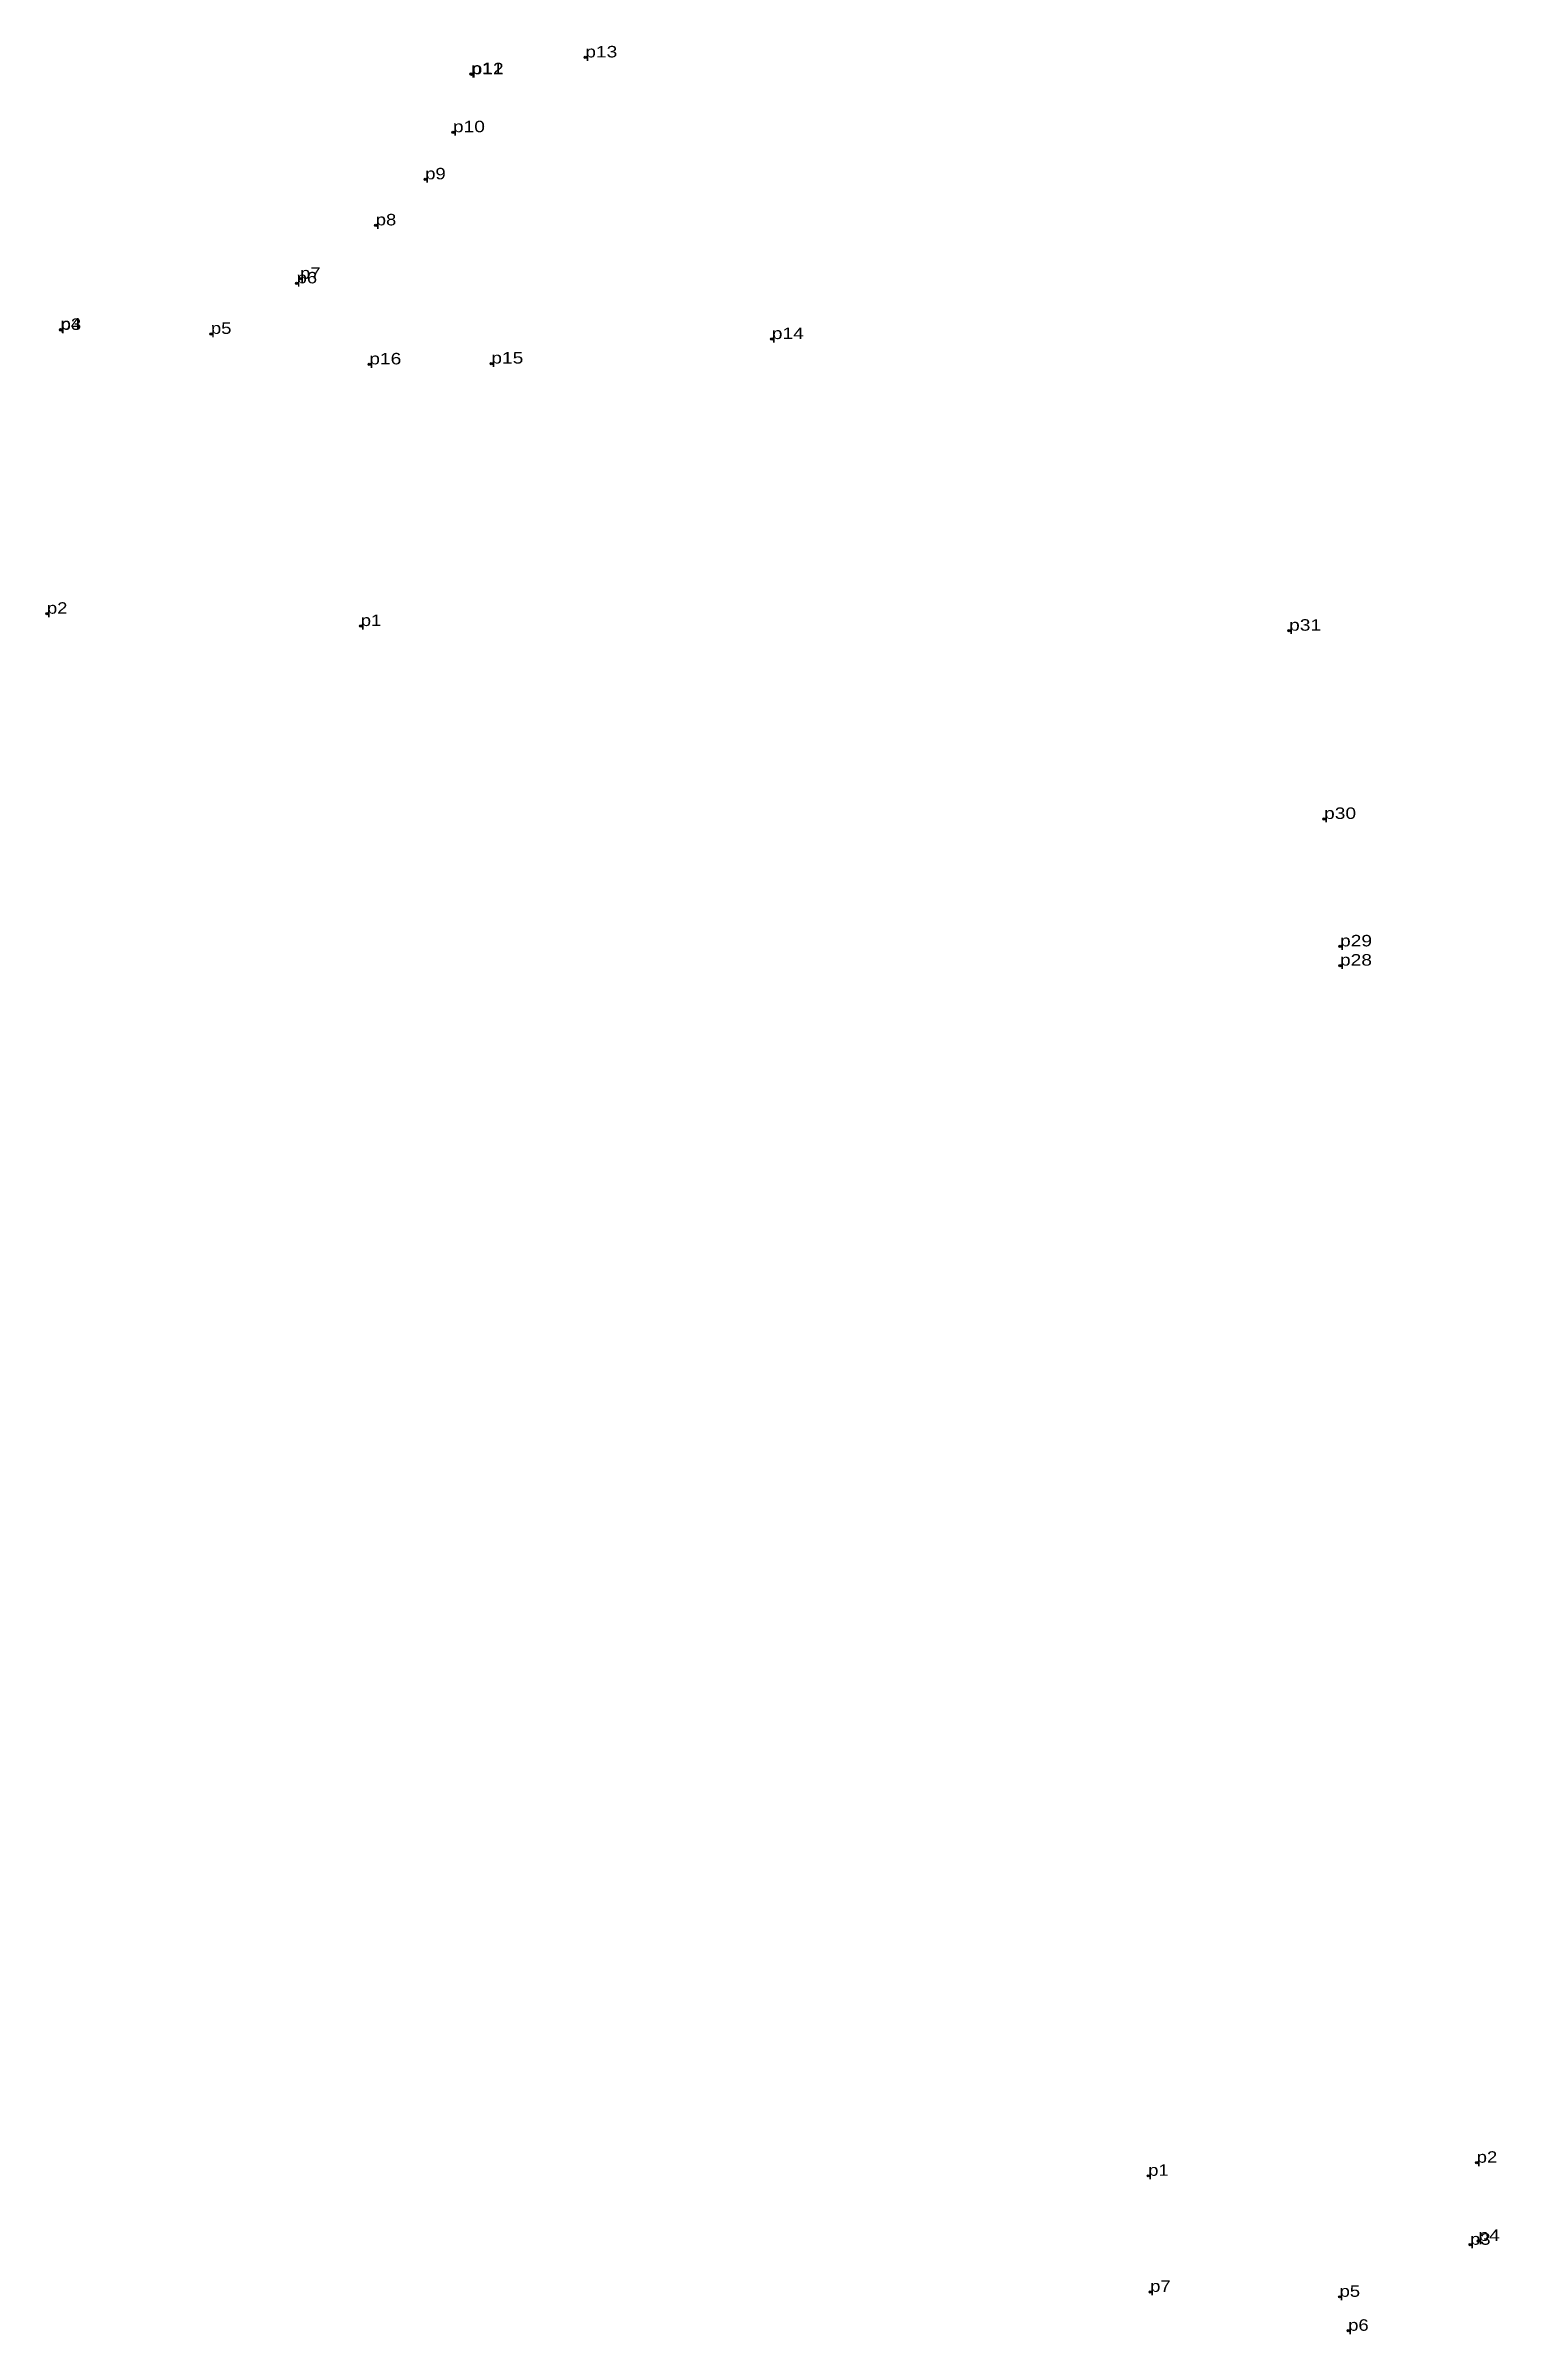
# Model space of a CAD drawing. Header units: metres. Extents: x 534559 to 555232, y 1820931 to 1853148.
# Drawn here: x 548601 to 548828.8, y 1838464.4 to 1838823.1 of the extents above; entities that cross this region are included whole.
import ezdxf

# ---------------------------------------------------------------- set-up
doc = ezdxf.new("R2010")
doc.units = ezdxf.units.M
doc.header["$LTSCALE"] = 0.72
doc.header["$PDMODE"] = 32
doc.header["$PDSIZE"] = 0.36
doc.layers.add('12', color=7, linetype='Continuous')
doc.layers.add('7', color=7, linetype='Continuous')

msp = doc.modelspace()

# ---------------------------------------------------------------- texts
at = {"layer": '12'}
for s, width, p in [('p13', 1.25, (548685.56, 1838821.32)), ('p11', 1.25, (548667.66, 1838818.71)), ('p12', 1.25, (548667.74, 1838818.68)), ('p10', 1.25, (548664.81, 1838809.59)), ('p9', 1.2, (548660.47, 1838802.21)), ('p8', 1.2, (548652.72, 1838794.99)), ('p6', 1.2, (548640.31, 1838785.9)), ('p7', 1.2, (548640.85, 1838786.62)), ('p4', 1.2, (548603.3, 1838778.67)), ('p3', 1.2, (548603.33, 1838778.61)), ('p5', 1.2, (548626.88, 1838777.98)), ('p14', 1.25, (548714.8, 1838777.17)), ('p16', 1.25, (548651.7, 1838773.2)), ('p15', 1.25, (548670.83, 1838773.33)), ('p2', 1.2, (548601.17, 1838734.11)), ('p1', 1.2, (548650.37, 1838732.18)), ('p31', 1.25, (548795.89, 1838731.45)), ('p30', 1.25, (548801.37, 1838701.94)), ('p29', 1.25, (548803.87, 1838681.96)), ('p28', 1.25, (548803.86, 1838678.95)), ('p2', 1.2, (548825.3, 1838491.28)), ('p1', 1.2, (548773.8, 1838489.23)), ('p3', 1.2, (548824.26, 1838478.42)), ('p4', 1.25, (548825.57, 1838479.02)), ('p7', 1.2, (548774.11, 1838471.04)), ('p5', 1.2, (548803.8, 1838470.26)), ('p6', 1.2, (548805.15, 1838464.94))]:
    msp.add_text(s, height=1.8, dxfattribs=dict(at, width=width)).set_placement(p)

# ---------------------------------------------------------------- linework, layer by layer
at = {"layer": '7'}
for p in [(548667.65, 1838818.71), (548667.74, 1838818.68), (548685.56, 1838821.32), (548664.81, 1838809.59), (548660.47, 1838802.21), (548652.72, 1838794.99), (548640.85, 1838786.62), (548640.31, 1838785.91), (548603.3, 1838778.67), (548603.33, 1838778.61), (548626.88, 1838777.98), (548714.8, 1838777.17), (548651.7, 1838773.2), (548670.83, 1838773.33), (548601.17, 1838734.11), (548650.37, 1838732.18), (548795.89, 1838731.45), (548801.37, 1838701.94), (548803.86, 1838678.95), (548803.87, 1838681.97), (548773.8, 1838489.23), (548825.3, 1838491.29), (548824.27, 1838478.42), (548825.57, 1838479.01), (548774.11, 1838471.04), (548803.8, 1838470.26), (548805.15, 1838464.94)]:
    msp.add_point(p, dxfattribs=at)

msp.set_redraw_order([(e.dxf.handle, doc.entitydb.next_handle()) for e in msp.query("TEXT MTEXT ATTDEF DIMENSION ARC_DIMENSION")])  # texts and dimensions are drawn at this point

doc.saveas('drawing.dxf')
